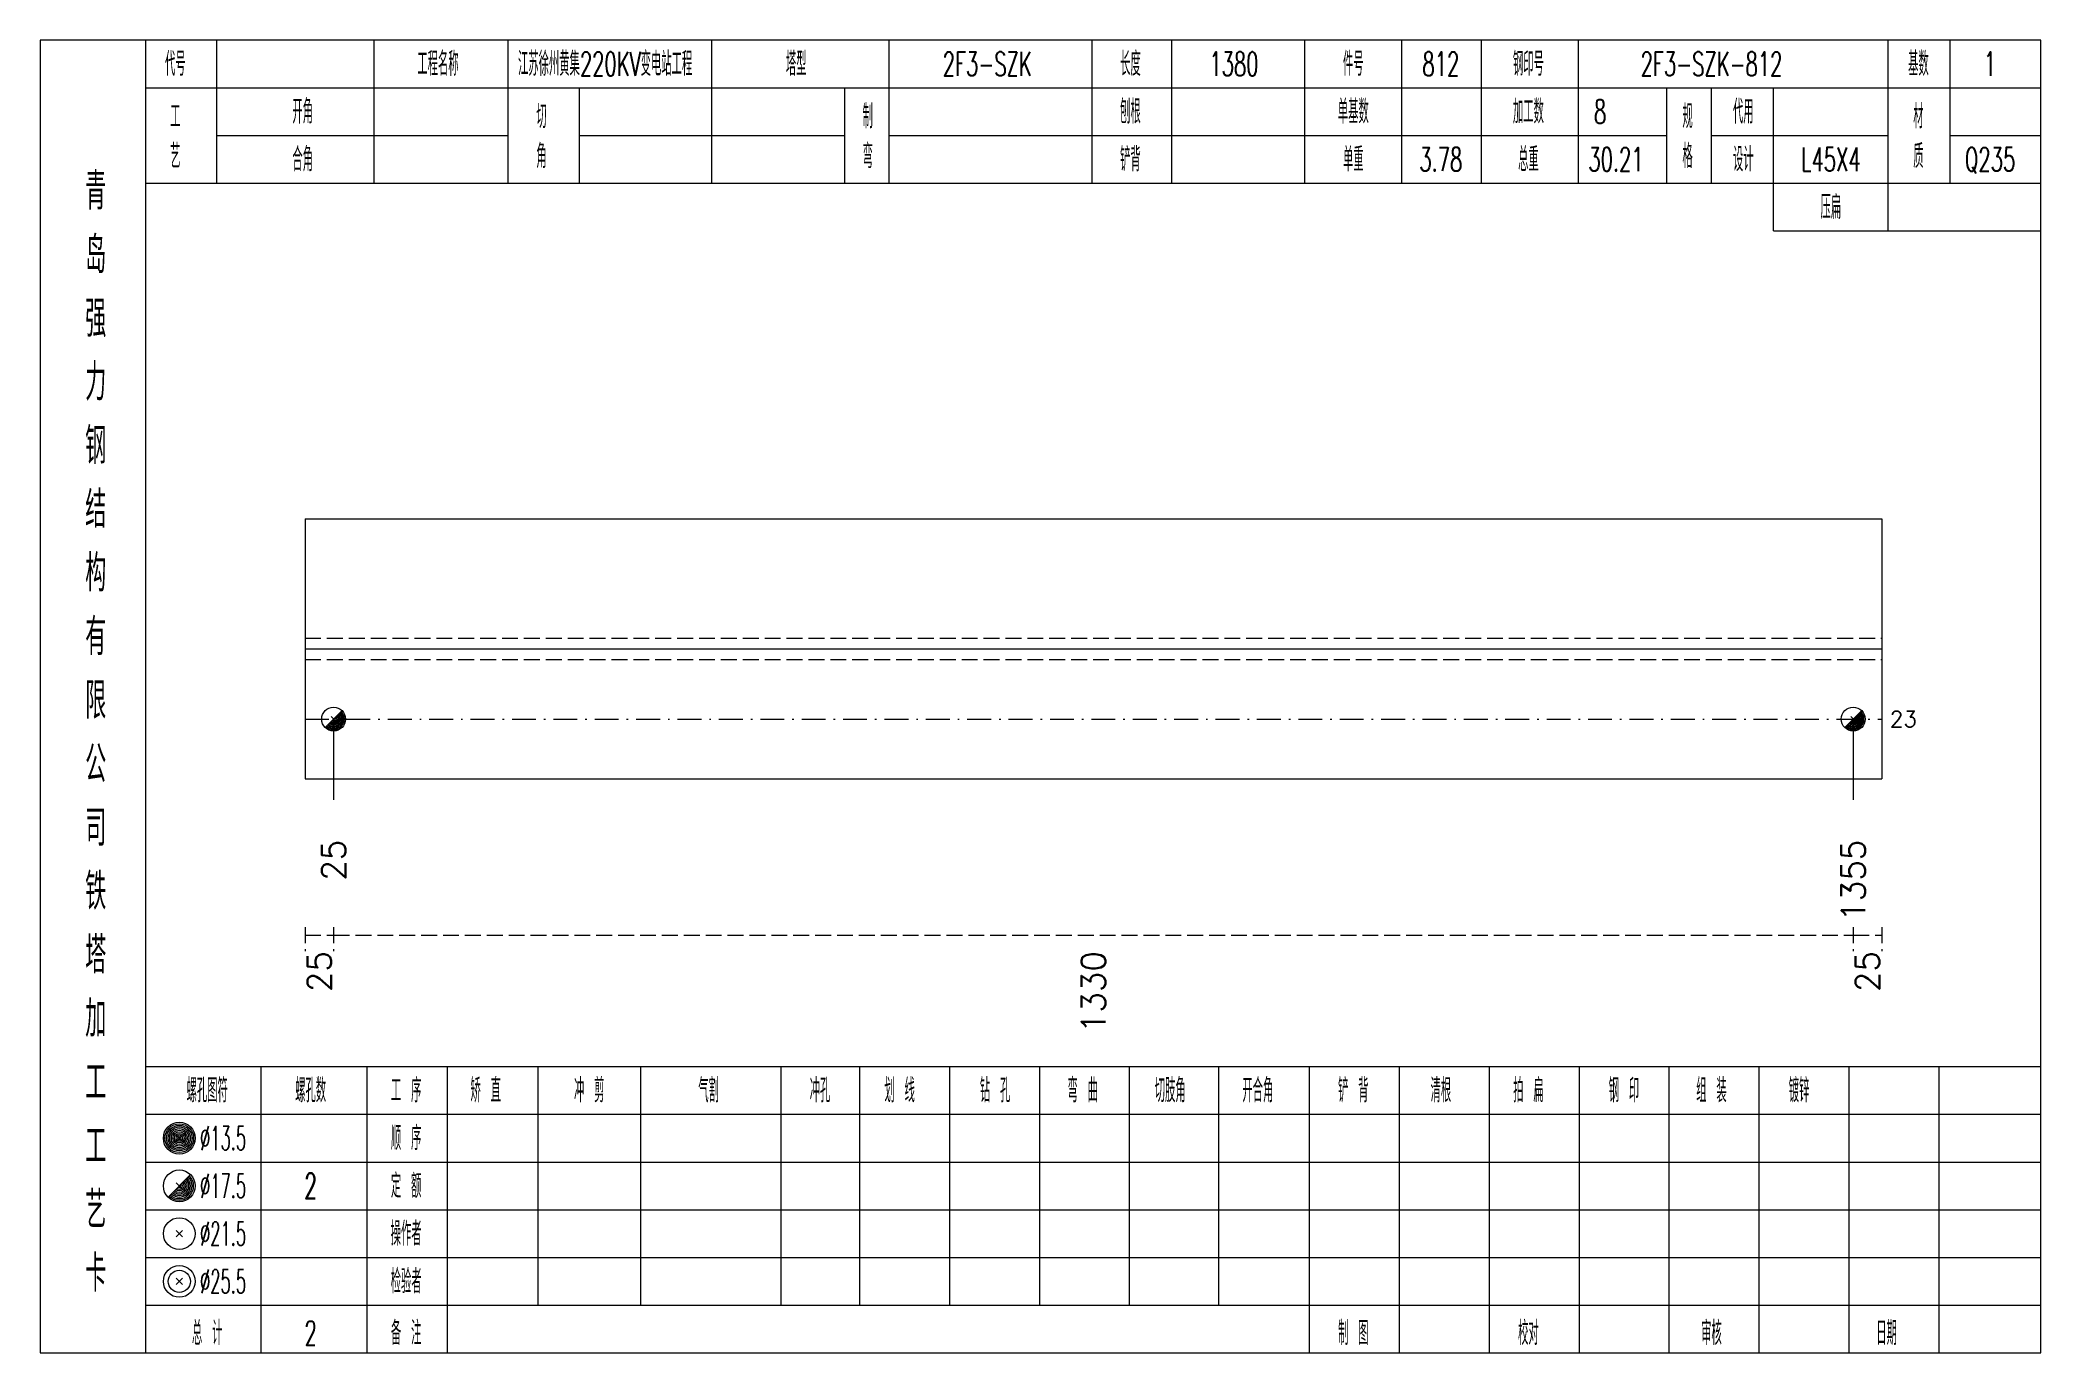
# Model space of a CAD drawing. Extents: x 0 to 4623, y -1159 to 4890.
# Drawn here: x 1245.6 to 1497, y 1350 to 1515 of the extents above; entities that cross this region are included whole.
import ezdxf
from ezdxf.enums import TextEntityAlignment as Align

# ---------------------------------------------------------------- set-up
doc = ezdxf.new("R2010")
doc.units = 0
doc.header["$MEASUREMENT"] = 0
doc.linetypes.add('一点画线', pattern=[5.2, 3, -1, 0.2, -1])
doc.linetypes.add('虚线', pattern=[2.75, 2, -0.75])
doc.layers.get('0').update_dxf_attribs({"linetype": 'CONTINUOUS', "lineweight": 25})
for name, color, linetype, lineweight in [('1', 7, 'CONTINUOUS', 25), ('4', 7, 'CONTINUOUS', 25), ('5', 7, 'CONTINUOUS', 25)]:
    doc.layers.add(name, color=color, linetype=linetype, lineweight=lineweight)
doc.styles.get("Standard").update_dxf_attribs({"font": 'simplex.shx', "width": 0.7, "height": 3, "bigfont": 'gbhzfs.shx'})

msp = doc.modelspace()

# ---------------------------------------------------------------- texts
at = {"color": 7, "linetype": 'Continuous', "lineweight": 13}
msp.add_text('23', height=2, dxfattribs=at).set_placement((1478, 1429.667), align=Align.MIDDLE_LEFT)
at = {"color": 8, "linetype": 'Continuous', "lineweight": 9}
for s, p in [('25', (1280.694, 1400.5)), ('1330', (1377.95, 1400.5)), ('25', (1475.206, 1400.5))]:
    msp.add_text(s, height=3, rotation=90, dxfattribs=at).set_placement(p, align=Align.MIDDLE_RIGHT)
at = {"layer": '1', "color": 7, "linetype": 'Continuous', "lineweight": 13}
for s, p in [('25', (1282.489, 1414.5)), ('1355', (1473.411, 1414.5))]:
    msp.add_text(s, height=3, rotation=90, dxfattribs=at).set_placement(p, align=Align.MIDDLE_RIGHT)
at = {"layer": '4', "color": 1, "linetype": 'Continuous', "lineweight": 13}
for s, height, width, p in [('代号', 3, 0.6, (1262.6, 1512)), ('工程名称', 3, 0.6, (1295.6, 1512)), ('江苏徐州黄集220KV变电站工程', 3, 0.6, (1316.6, 1512)), ('塔型', 3, 0.6, (1340.6, 1512)), ('2F3-SZK', 3, 0.6, (1364.6, 1512)), ('长度', 3, 0.6, (1382.6, 1512)), ('1380', 3, 0.6, (1395.6, 1512)), ('件号', 3, 0.6, (1410.6, 1512)), ('812', 3, 0.6, (1421.6, 1512)), ('钢印号', 3, 0.6, (1432.6, 1512)), ('2F3-SZK-812', 3, 0.6, (1455.6, 1512)), ('基数', 3, 0.6, (1481.6, 1512)), ('1', 3, 0.6, (1490.6, 1512)), ('工', 3, 0.6, (1262.6, 1505.4)), ('开角', 3, 0.6, (1278.6, 1506)), ('切', 3, 0.6, (1308.6, 1505.4)), ('制', 3, 0.6, (1349.6, 1505.4)), ('刨根', 3, 0.6, (1382.6, 1506)), ('单基数', 3, 0.6, (1410.6, 1506)), ('加工数', 3, 0.6, (1432.6, 1506)), ('8', 3, 0.6, (1441.6, 1506)), ('规', 3, 0.6, (1452.6, 1505.4)), ('代用', 3, 0.6, (1459.6, 1506)), ('材', 3, 0.6, (1481.6, 1505.4)), ('艺', 3, 0.6, (1262.6, 1500.4)), ('合角', 3, 0.6, (1278.6, 1500)), ('角', 3, 0.6, (1308.6, 1500.4)), ('弯', 3, 0.6, (1349.6, 1500.4)), ('铲背', 3, 0.6, (1382.6, 1500)), ('单重', 3, 0.6, (1410.6, 1500)), ('3.78', 3, 0.6, (1421.6, 1500)), ('总重', 3, 0.6, (1432.6, 1500)), ('30.21', 3, 0.6, (1443.6, 1500)), ('格', 3, 0.6, (1452.6, 1500.4)), ('设计', 3, 0.6, (1459.6, 1500)), ('L45X4', 3, 0.6, (1470.6, 1500)), ('质', 3, 0.6, (1481.6, 1500.4)), ('Q235', 3, 0.6, (1490.6, 1500)), ('青', 4.6, 0.8, (1252.6, 1496)), ('压扁', 3, 0.6, (1470.6, 1494)), ('岛', 4.6, 0.8, (1252.6, 1488)), ('强', 4.6, 0.8, (1252.6, 1480)), ('力', 4.6, 0.8, (1252.6, 1472)), ('钢', 4.6, 0.8, (1252.6, 1464)), ('结', 4.6, 0.8, (1252.6, 1456)), ('构', 4.6, 0.8, (1252.6, 1448)), ('有', 4.6, 0.8, (1252.6, 1440)), ('限', 4.6, 0.8, (1252.6, 1432)), ('公', 4.6, 0.8, (1252.6, 1424)), ('司', 4.6, 0.8, (1252.6, 1416)), ('铁', 4.6, 0.8, (1252.6, 1408)), ('塔', 4.6, 0.8, (1252.6, 1400)), ('加', 4.6, 0.8, (1252.6, 1392)), ('工', 4.6, 0.8, (1252.6, 1384)), ('螺孔图符', 3, 0.6, (1266.6, 1383)), ('螺孔数', 3, 0.6, (1279.6, 1383)), ('工 序', 3, 0.6, (1291.6, 1383)), ('矫 直', 3, 0.6, (1301.6, 1383)), ('冲 剪', 3, 0.6, (1314.6, 1383)), ('气割', 3, 0.6, (1329.6, 1383)), ('冲孔', 3, 0.6, (1343.6, 1383)), ('划 线', 3, 0.6, (1353.6, 1383)), ('钻 孔', 3, 0.6, (1365.6, 1383)), ('弯 曲', 3, 0.6, (1376.6, 1383)), ('切肢角', 3, 0.6, (1387.6, 1383)), ('开合角', 3, 0.6, (1398.6, 1383)), ('铲 背', 3, 0.6, (1410.6, 1383)), ('清根', 3, 0.6, (1421.6, 1383)), ('拍 扁', 3, 0.6, (1432.6, 1383)), ('钢 印', 3, 0.6, (1444.6, 1383)), ('组 装', 3, 0.6, (1455.6, 1383)), ('镀锌', 3, 0.6, (1466.6, 1383)), ('工', 4.6, 0.8, (1252.6, 1376)), ('%%C13.5', 3, 0.5, (1268.6, 1377)), ('顺 序', 3, 0.6, (1291.6, 1377)), ('定 额', 3, 0.6, (1291.6, 1371)), ('艺', 4.6, 0.8, (1252.6, 1368)), ('%%C17.5', 3, 0.5, (1268.6, 1371)), ('2', 3.2, 0.6, (1279.6, 1371)), ('%%C21.5', 3, 0.5, (1268.6, 1365)), ('操作者', 3, 0.6, (1291.6, 1365)), ('卡', 4.6, 0.8, (1252.6, 1360)), ('%%C25.5', 3, 0.5, (1268.6, 1359)), ('检验者', 3, 0.6, (1291.6, 1359)), ('总 计', 3, 0.6, (1266.6, 1352.5)), ('2', 3, 0.6, (1279.6, 1352.5)), ('备 注', 3, 0.6, (1291.6, 1352.5)), ('制 图', 3, 0.6, (1410.6, 1352.5)), ('校对', 3, 0.6, (1432.6, 1352.5)), ('审核', 3, 0.6, (1455.6, 1352.5)), ('日期', 3, 0.6, (1477.6, 1352.5))]:
    msp.add_text(s, height=height, dxfattribs=dict(at, width=width)).set_placement(p, align=Align.MIDDLE_CENTER)

# ---------------------------------------------------------------- blocks, each defined once
blk = doc.blocks.new('孔17.5')
at = {"layer": '5', "color": 7, "linetype": 'Continuous', "lineweight": 13}
for p, q in [((-0.707, -0.707), (0.707, 0.707)), ((-0.2, 0.2), (0.2, -0.2))]:
    blk.add_line(p, q, dxfattribs=at)
blk.add_circle((0, 0), 1, dxfattribs=at)
for radius in [0.9, 0.8, 0.7, 0.6, 0.5, 0.4, 0.3, 0.2, 0.1]:
    blk.add_arc((0, 0), radius, 225, 45, dxfattribs=at)

# ---------------------------------------------------------------- linework, layer by layer
at = {"color": 7, "linetype": 'Continuous', "lineweight": 18}
for p, q in [((1278.9, 1454.833), (1278.9, 1422.167)), ((1278.9, 1454.833), (1477, 1454.833)), ((1477, 1454.833), (1477, 1422.167)), ((1278.9, 1438.5), (1477, 1438.5))]:
    msp.add_line(p, q, dxfattribs=at)
at = {"color": 1, "linetype": '虚线', "lineweight": 18}
for p, q in [((1278.9, 1439.833), (1477, 1439.833)), ((1278.9, 1437.167), (1477, 1437.167))]:
    msp.add_line(p, q, dxfattribs=at)
at = {"color": 3, "linetype": '一点画线', "lineweight": 13}
msp.add_line((1278.9, 1429.667), (1477, 1429.667), dxfattribs=at)
at = {"color": 7, "linetype": 'Continuous', "lineweight": 13}
for p, q in [((1282.489, 1429.667), (1282.489, 1419.5)), ((1473.411, 1429.667), (1473.411, 1419.5))]:
    msp.add_line(p, q, dxfattribs=at)
at = {"color": 8, "linetype": '虚线', "lineweight": 9}
for p, q in [((1278.9, 1403.5), (1278.9, 1400.5)), ((1282.489, 1403.5), (1282.489, 1400.5)), ((1282.489, 1403.5), (1282.489, 1400.5)), ((1473.411, 1403.5), (1473.411, 1400.5)), ((1473.411, 1403.5), (1473.411, 1400.5)), ((1477, 1403.5), (1477, 1400.5)), ((1278.9, 1402.5), (1282.489, 1402.5)), ((1282.489, 1402.5), (1473.411, 1402.5)), ((1473.411, 1402.5), (1477, 1402.5))]:
    msp.add_line(p, q, dxfattribs=at)
at = {"layer": '1', "color": 7, "linetype": 'Continuous', "lineweight": 18}
msp.add_line((1278.9, 1422.167), (1477, 1422.167), dxfattribs=at)
at = {"layer": '4', "color": 1, "linetype": 'Continuous', "lineweight": 18}
for p, q in [((1258.9, 1350), (1258.9, 1515)), ((1267.8, 1497), (1267.8, 1515)), ((1287.6, 1497), (1287.6, 1515)), ((1304.4, 1497), (1304.4, 1515)), ((1330, 1497), (1330, 1515)), ((1352.3, 1497), (1352.3, 1515)), ((1377.8, 1497), (1377.8, 1515)), ((1387.8, 1497), (1387.8, 1515)), ((1404.5, 1497), (1404.5, 1515)), ((1416.7, 1497), (1416.7, 1515)), ((1426.7, 1497), (1426.7, 1515)), ((1438.9, 1497), (1438.9, 1515)), ((1477.8, 1491), (1477.8, 1515)), ((1485.6, 1497), (1485.6, 1515)), ((1258.9, 1509), (1497, 1509)), ((1313.4, 1497), (1313.4, 1509)), ((1346.7, 1497), (1346.7, 1509)), ((1450, 1497), (1450, 1509)), ((1455.6, 1497), (1455.6, 1509)), ((1463.4, 1491), (1463.4, 1509)), ((1267.8, 1503), (1304.4, 1503)), ((1313.4, 1503), (1346.7, 1503)), ((1352.3, 1503), (1450, 1503)), ((1455.6, 1503), (1477.8, 1503)), ((1485.6, 1503), (1497, 1503)), ((1258.9, 1497), (1497, 1497)), ((1463.4, 1491), (1497, 1491)), ((1258.9, 1386), (1497, 1386)), ((1273.4, 1350), (1273.4, 1386)), ((1286.7, 1350), (1286.7, 1386)), ((1296.8, 1350), (1296.8, 1386)), ((1308.2, 1356), (1308.2, 1386)), ((1321.1, 1356), (1321.1, 1386)), ((1338.7, 1356), (1338.7, 1386)), ((1348.6, 1356), (1348.6, 1386)), ((1359.9, 1356), (1359.9, 1386)), ((1371.2, 1356), (1371.2, 1386)), ((1382.5, 1356), (1382.5, 1386)), ((1393.7, 1356), (1393.7, 1386)), ((1405.1, 1356), (1405.1, 1386)), ((1416.4, 1356), (1416.4, 1386)), ((1427.7, 1356), (1427.7, 1386)), ((1439, 1356), (1439, 1386)), ((1450.3, 1356), (1450.3, 1386)), ((1461.6, 1356), (1461.6, 1386)), ((1472.9, 1356), (1472.9, 1386)), ((1484.2, 1356), (1484.2, 1386)), ((1258.9, 1380), (1497, 1380)), ((1258.9, 1374), (1497, 1374)), ((1258.9, 1368), (1497, 1368)), ((1258.9, 1362), (1497, 1362)), ((1258.9, 1356), (1497, 1356)), ((1405.1, 1350), (1405.1, 1356)), ((1416.4, 1350), (1416.4, 1356)), ((1427.7, 1350), (1427.7, 1356)), ((1439, 1350), (1439, 1356)), ((1450.3, 1350), (1450.3, 1356)), ((1461.6, 1350), (1461.6, 1356)), ((1472.9, 1350), (1472.9, 1356)), ((1484.2, 1350), (1484.2, 1356))]:
    msp.add_line(p, q, dxfattribs=at)
at = {"layer": '4', "color": 7, "linetype": 'Continuous', "lineweight": 13}
for p, q in [((1262.9, 1376.8), (1263.3, 1377.2)), ((1263.3, 1376.8), (1262.9, 1377.2)), ((1261.686, 1369.586), (1264.514, 1372.414)), ((1262.7, 1371.4), (1263.5, 1370.6)), ((1262.7, 1364.6), (1263.5, 1365.4)), ((1262.7, 1365.4), (1263.5, 1364.6)), ((1262.7, 1358.6), (1263.5, 1359.4)), ((1262.7, 1359.4), (1263.5, 1358.6))]:
    msp.add_line(p, q, dxfattribs=at)
at = {"layer": '4', "color": 1, "linetype": 'Continuous', "lineweight": 18}
msp.add_lwpolyline([(1245.6, 1515), (1245.6, 1350), (1497, 1350), (1497, 1515)], close=True, dxfattribs=at)
at = {"layer": '4', "color": 7, "linetype": 'Continuous', "lineweight": 13}
for centre, radius in [((1263.1, 1377), 2), ((1263.1, 1377), 1.8), ((1263.1, 1377), 1.6), ((1263.1, 1377), 1.4), ((1263.1, 1377), 1.2), ((1263.1, 1377), 1), ((1263.1, 1377), 0.8), ((1263.1, 1377), 0.6), ((1263.1, 1377), 0.4), ((1263.1, 1377), 0.2), ((1263.1, 1371), 2), ((1263.1, 1365), 2), ((1263.1, 1359), 2), ((1263.1, 1359), 1.4)]:
    msp.add_circle(centre, radius, dxfattribs=at)
for radius in [1.8, 1.6, 1.4, 1.2, 1, 0.8, 0.6, 0.4, 0.2]:
    msp.add_arc((1263.1, 1371), radius, 225, 45, dxfattribs=at)

# ---------------------------------------------------------------- block references
at = {"layer": '1', "color": 7, "linetype": 'Continuous', "lineweight": 13, "xscale": 1.5, "yscale": 1.5, "zscale": 1.5}
for p in [(1282.489, 1429.667), (1473.411, 1429.667)]:
    msp.add_blockref('孔17.5', p, dxfattribs=at)

msp.set_redraw_order([(e.dxf.handle, doc.entitydb.next_handle()) for e in msp.query("TEXT MTEXT ATTDEF DIMENSION ARC_DIMENSION")])  # texts and dimensions are drawn at this point

doc.saveas('drawing.dxf')
